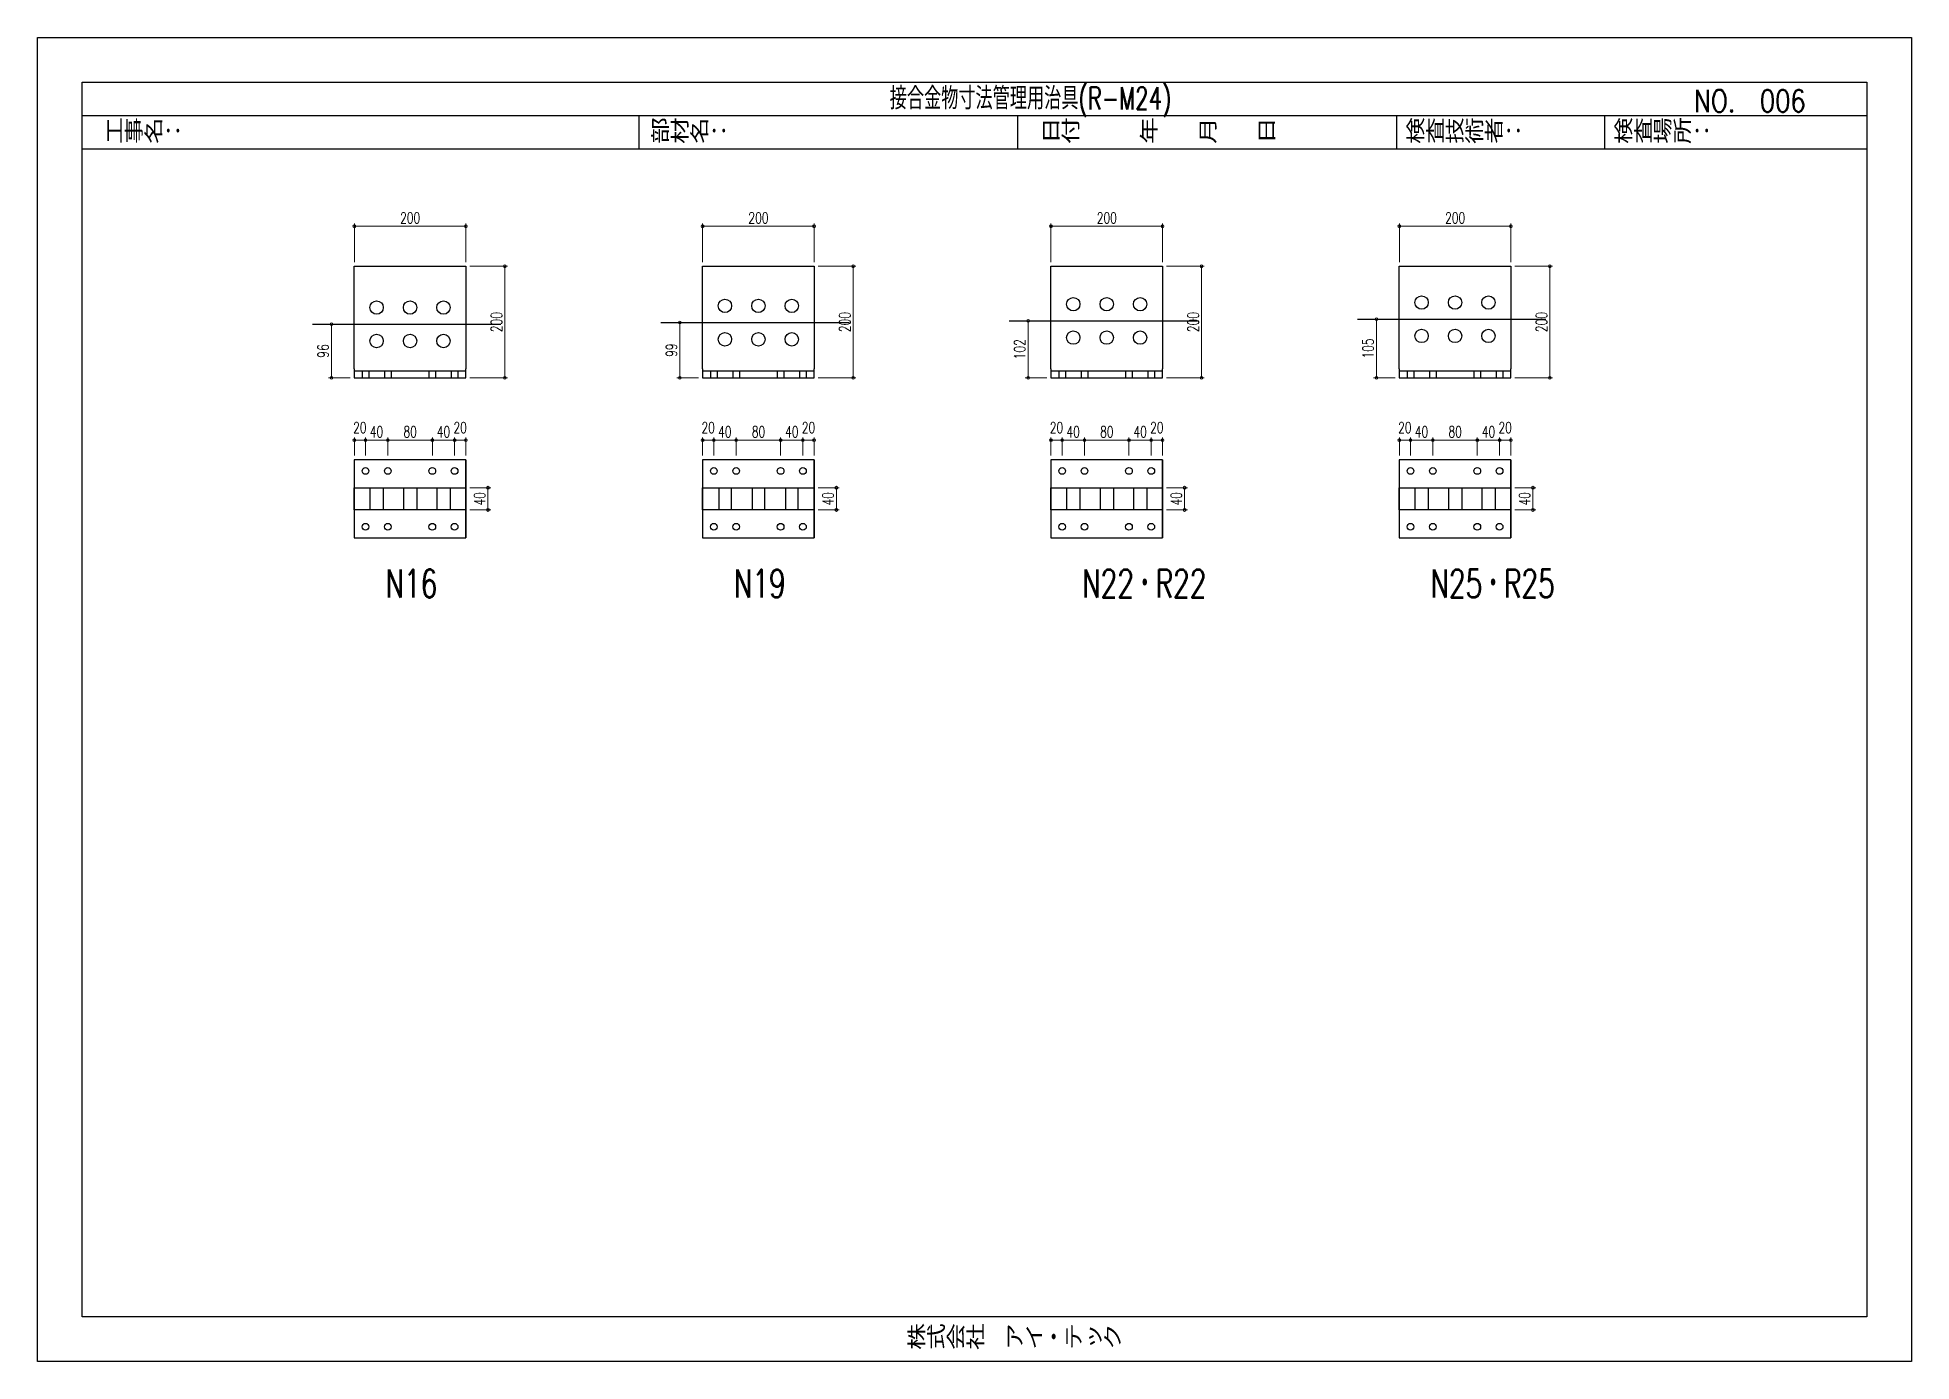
# Model space of a CAD drawing. Header units: millimetres. Extents: x 0 to 15432, y -11 to 7128.
# Drawn here: x 12068 to 15432, y 0 to 2376 of the extents above; entities that cross this region are included whole.
import ezdxf

# ---------------------------------------------------------------- set-up
doc = ezdxf.new("R2010")
doc.units = ezdxf.units.MM
doc.header["$LTSCALE"] = 5
doc.linetypes.add('JIS_08_50', pattern=[53, 50, -1.125, 0.75, -1.125])
doc.layers.get('0').update_dxf_attribs({"color": 255})
doc.layers.get('DEFPOINTS').update_dxf_attribs({"color": 9})
for name, color, linetype in [('01', 7, 'Continuous'), ('CENTER', 2, 'JIS_08_50'), ('LAYER6', 7, 'Continuous'), ('寸法', 4, 'Continuous'), ('溶接', 241, 'Continuous')]:
    doc.layers.add(name, color=color, linetype=linetype)
doc.styles.add('KANJI', font='simplex.shx', dxfattribs={"width": 0.7, "bigfont": 'extfont2.shx'})
doc.styles.get("Standard").update_dxf_attribs({"font": 'simplex.shx', "width": 0.7, "height": 2.5, "bigfont": '@extfont2.shx'})
doc.styles.add('SUNPOU', font='simplex.shx', dxfattribs={"width": 0.7, "bigfont": 'extfont2.shx'})
doc.styles.add('SUNPOU2', font='simplex.shx', dxfattribs={"width": 0.7, "height": 50, "bigfont": 'extfont2.shx'})
doc.dimstyles.new('S5', dxfattribs={"dimscale": 5, "dimtxt": 4, "dimasz": 1, "dimexe": 1, "dimexo": 1.5, "dimgap": 1, "dimtad": 1, "dimtxsty": 'KANJI', "dimblk": 'ORIGIN', "dimcen": 0, "dimclrd": 256, "dimclre": 256, "dimclrt": 256, "dimadec": 0, "dimazin": 0, "dimtfac": 1, "dimtmove": 2, "dimatfit": 2, "dimfxl": 1, "dimtolj": 2, "dimlwd": 5, "dimlwe": 5, "dimarcsym": 0})

msp = doc.modelspace()

# ---------------------------------------------------------------- texts
at = {"layer": '01', "linetype": 'Continuous', "style": 'SUNPOU2', "width": 0.7}
for s, p in [('N16', (12692.799, 1371.235)), ('N19', (13318.076, 1371.235)), ('N22・R22', (13943.352, 1371.235)), ('N25・R25', (14568.629, 1371.235))]:
    msp.add_text(s, height=50, dxfattribs=at).set_placement(p)
at = {"layer": 'LAYER6', "color": 0, "linetype": 'Continuous', "lineweight": -3, "style": 'SUNPOU', "width": 0.7}
msp.add_text('接合金物寸法管理用治具(R-M24)', height=40, dxfattribs=at).set_placement((13597.829, 2246.926))
at = {"layer": 'LAYER6', "color": 0, "linetype": 'Continuous', "lineweight": -3, "width": 0.8}
for s, p in [('NO.  006', (15041.789, 2242.209)), ('工事名：', (12188.009, 2186.926)), ('部材名：', (13167.834, 2186.926)), ('日付\u3000\u3000\u3000年\u3000\u3000月\u3000\u3000日', (13869.219, 2186.926)), ('検査技術者：', (14523.744, 2186.926)), ('検査場所：', (14897.044, 2186.926)), ('株式会社\u3000アイ・テック', (13628.093, 22.755)), ('株式会社\u3000アイ・テック', (13628.093, 22.755))]:
    msp.add_text(s, height=40, dxfattribs=at).set_placement(p)

# ---------------------------------------------------------------- blocks, each defined once
blk = doc.blocks.new('_Origin')
at = {"color": 0, "linetype": 'ByBlock', "lineweight": -2}
blk.add_line((0, 0), (-1, 0), dxfattribs=at)
blk.add_circle((0, 0), 0.5, dxfattribs=at)
blk = doc.blocks.new('*D1248')
at = {"layer": 'DEFPOINTS', "color": 0}
for p in [(13220.9, 1864.4), (13262, 1864.4), (13262, 1765.4)]:
    blk.add_point(p, dxfattribs=at)
at = {"layer": '寸法', "linetype": 'Continuous', "lineweight": 5}
for p, q in [((13254.5, 1864.4), (13215.9, 1864.4)), ((13220.9, 1770.4), (13220.9, 1859.4)), ((13254.5, 1765.4), (13215.9, 1765.4))]:
    blk.add_line(p, q, dxfattribs=at)
at = {"layer": '寸法', "lineweight": 5, "xscale": 5, "yscale": 5, "zscale": 5}
for p, rotation in [((13220.9, 1864.4), 90), ((13220.9, 1765.4), 270)]:
    blk.add_blockref('_Origin', p, dxfattribs=dict(at, rotation=rotation))
at = {"layer": '寸法', "linetype": 'Continuous', "insert": (13205.9, 1814.9), "char_height": 20, "attachment_point": 5, "rotation": 90, "style": 'KANJI'}
blk.add_mtext('\\A2;99', dxfattribs=at)
blk = doc.blocks.new('*D1249')
at = {"layer": 'DEFPOINTS', "color": 0}
for p in [(13846.2, 1867.4), (13887.3, 1867.4), (13887.3, 1765.4)]:
    blk.add_point(p, dxfattribs=at)
at = {"layer": '寸法', "linetype": 'Continuous', "lineweight": 5}
for p, q in [((13879.8, 1867.4), (13841.2, 1867.4)), ((13846.2, 1770.4), (13846.2, 1862.4)), ((13879.8, 1765.4), (13841.2, 1765.4))]:
    blk.add_line(p, q, dxfattribs=at)
at = {"layer": '寸法', "lineweight": 5, "xscale": 5, "yscale": 5, "zscale": 5}
for p, rotation in [((13846.2, 1867.4), 90), ((13846.2, 1765.4), 270)]:
    blk.add_blockref('_Origin', p, dxfattribs=dict(at, rotation=rotation))
at = {"layer": '寸法', "linetype": 'Continuous', "insert": (13831.2, 1816.4), "char_height": 20, "attachment_point": 5, "rotation": 90, "style": 'KANJI'}
blk.add_mtext('\\A2;102', dxfattribs=at)
blk = doc.blocks.new('*D1250')
at = {"layer": 'DEFPOINTS', "color": 0}
for p in [(14471.5, 1870.4), (14512.6, 1870.4), (14512.6, 1765.4)]:
    blk.add_point(p, dxfattribs=at)
at = {"layer": '寸法', "linetype": 'Continuous', "lineweight": 5}
for p, q in [((14505.1, 1870.4), (14466.5, 1870.4)), ((14471.5, 1770.4), (14471.5, 1865.4)), ((14505.1, 1765.4), (14466.5, 1765.4))]:
    blk.add_line(p, q, dxfattribs=at)
at = {"layer": '寸法', "lineweight": 5, "xscale": 5, "yscale": 5, "zscale": 5}
for p, rotation in [((14471.5, 1870.4), 90), ((14471.5, 1765.4), 270)]:
    blk.add_blockref('_Origin', p, dxfattribs=dict(at, rotation=rotation))
at = {"layer": '寸法', "linetype": 'Continuous', "insert": (14456.5, 1817.9), "char_height": 20, "attachment_point": 5, "rotation": 90, "style": 'KANJI'}
blk.add_mtext('\\A2;105', dxfattribs=at)
blk = doc.blocks.new('*D1253')
at = {"layer": 'DEFPOINTS', "color": 0}
for p in [(12595.6, 1861.4), (12636.8, 1861.4), (12636.8, 1765.4)]:
    blk.add_point(p, dxfattribs=at)
at = {"layer": '寸法', "linetype": 'Continuous', "lineweight": 5}
for p, q in [((12629.3, 1861.4), (12590.6, 1861.4)), ((12595.6, 1770.4), (12595.6, 1856.4)), ((12629.3, 1765.4), (12590.6, 1765.4))]:
    blk.add_line(p, q, dxfattribs=at)
at = {"layer": '寸法', "lineweight": 5, "xscale": 5, "yscale": 5, "zscale": 5}
for p, rotation in [((12595.6, 1861.4), 90), ((12595.6, 1765.4), 270)]:
    blk.add_blockref('_Origin', p, dxfattribs=dict(at, rotation=rotation))
at = {"layer": '寸法', "linetype": 'Continuous', "insert": (12580.6, 1813.4), "char_height": 20, "attachment_point": 5, "rotation": 90, "style": 'KANJI'}
blk.add_mtext('\\A2;96', dxfattribs=at)
blk = doc.blocks.new('*D1254')
at = {"layer": 'DEFPOINTS', "color": 0}
for p in [(12836.8, 1568.1), (12836.8, 1528.1), (12876.7, 1528.1)]:
    blk.add_point(p, dxfattribs=at)
at = {"layer": '寸法', "linetype": 'Continuous', "lineweight": 5}
for p, q in [((12844.3, 1568.1), (12881.7, 1568.1)), ((12876.7, 1563.1), (12876.7, 1533.1)), ((12844.3, 1528.1), (12881.7, 1528.1))]:
    blk.add_line(p, q, dxfattribs=at)
at = {"layer": '寸法', "lineweight": 5, "xscale": 5, "yscale": 5, "zscale": 5}
for p, rotation in [((12876.7, 1568.1), 90), ((12876.7, 1528.1), 270)]:
    blk.add_blockref('_Origin', p, dxfattribs=dict(at, rotation=rotation))
at = {"layer": '寸法', "linetype": 'Continuous', "insert": (12861.7, 1548.1), "char_height": 20, "attachment_point": 5, "rotation": 90, "style": 'KANJI'}
blk.add_mtext('\\A2;40', dxfattribs=at)
blk = doc.blocks.new('*D1255')
at = {"layer": 'DEFPOINTS', "color": 0}
for p in [(12836.8, 2037.2), (12636.8, 1965.4), (12836.8, 1965.4)]:
    blk.add_point(p, dxfattribs=at)
at = {"layer": '寸法', "linetype": 'Continuous', "lineweight": 5}
for p, q in [((12636.8, 1972.9), (12636.8, 2042.2)), ((12641.8, 2037.2), (12831.8, 2037.2)), ((12836.8, 1972.9), (12836.8, 2042.2))]:
    blk.add_line(p, q, dxfattribs=at)
at = {"layer": '寸法', "lineweight": 5, "xscale": 5, "yscale": 5, "zscale": 5, "rotation": 180}
blk.add_blockref('_Origin', (12636.8, 2037.2), dxfattribs=at)
at = {"layer": '寸法', "lineweight": 5, "xscale": 5, "yscale": 5, "zscale": 5}
blk.add_blockref('_Origin', (12836.8, 2037.2), dxfattribs=at)
at = {"layer": '寸法', "linetype": 'Continuous', "insert": (12736.8, 2052.2), "char_height": 20, "attachment_point": 5, "style": 'KANJI'}
blk.add_mtext('\\A2;200', dxfattribs=at)
blk = doc.blocks.new('*D1256')
at = {"layer": 'DEFPOINTS', "color": 0}
for p in [(13462, 2037.2), (13262, 1965.4), (13462, 1965.4)]:
    blk.add_point(p, dxfattribs=at)
at = {"layer": '寸法', "linetype": 'Continuous', "lineweight": 5}
for p, q in [((13262, 1972.9), (13262, 2042.2)), ((13267, 2037.2), (13457, 2037.2)), ((13462, 1972.9), (13462, 2042.2))]:
    blk.add_line(p, q, dxfattribs=at)
at = {"layer": '寸法', "lineweight": 5, "xscale": 5, "yscale": 5, "zscale": 5, "rotation": 180}
blk.add_blockref('_Origin', (13262, 2037.2), dxfattribs=at)
at = {"layer": '寸法', "lineweight": 5, "xscale": 5, "yscale": 5, "zscale": 5}
blk.add_blockref('_Origin', (13462, 2037.2), dxfattribs=at)
at = {"layer": '寸法', "linetype": 'Continuous', "insert": (13362, 2052.2), "char_height": 20, "attachment_point": 5, "style": 'KANJI'}
blk.add_mtext('\\A2;200', dxfattribs=at)
blk = doc.blocks.new('*D1257')
at = {"layer": 'DEFPOINTS', "color": 0}
for p in [(14087.3, 2037.2), (13887.3, 1965.4), (14087.3, 1965.4)]:
    blk.add_point(p, dxfattribs=at)
at = {"layer": '寸法', "linetype": 'Continuous', "lineweight": 5}
for p, q in [((13887.3, 1972.9), (13887.3, 2042.2)), ((13892.3, 2037.2), (14082.3, 2037.2)), ((14087.3, 1972.9), (14087.3, 2042.2))]:
    blk.add_line(p, q, dxfattribs=at)
at = {"layer": '寸法', "lineweight": 5, "xscale": 5, "yscale": 5, "zscale": 5, "rotation": 180}
blk.add_blockref('_Origin', (13887.3, 2037.2), dxfattribs=at)
at = {"layer": '寸法', "lineweight": 5, "xscale": 5, "yscale": 5, "zscale": 5}
blk.add_blockref('_Origin', (14087.3, 2037.2), dxfattribs=at)
at = {"layer": '寸法', "linetype": 'Continuous', "insert": (13987.3, 2052.2), "char_height": 20, "attachment_point": 5, "style": 'KANJI'}
blk.add_mtext('\\A2;200', dxfattribs=at)
blk = doc.blocks.new('*D1258')
at = {"layer": 'DEFPOINTS', "color": 0}
for p in [(14712.6, 2037.2), (14512.6, 1965.4), (14712.6, 1965.4)]:
    blk.add_point(p, dxfattribs=at)
at = {"layer": '寸法', "linetype": 'Continuous', "lineweight": 5}
for p, q in [((14512.6, 1972.9), (14512.6, 2042.2)), ((14517.6, 2037.2), (14707.6, 2037.2)), ((14712.6, 1972.9), (14712.6, 2042.2))]:
    blk.add_line(p, q, dxfattribs=at)
at = {"layer": '寸法', "lineweight": 5, "xscale": 5, "yscale": 5, "zscale": 5, "rotation": 180}
blk.add_blockref('_Origin', (14512.6, 2037.2), dxfattribs=at)
at = {"layer": '寸法', "lineweight": 5, "xscale": 5, "yscale": 5, "zscale": 5}
blk.add_blockref('_Origin', (14712.6, 2037.2), dxfattribs=at)
at = {"layer": '寸法', "linetype": 'Continuous', "insert": (14612.6, 2052.2), "char_height": 20, "attachment_point": 5, "style": 'KANJI'}
blk.add_mtext('\\A2;200', dxfattribs=at)
blk = doc.blocks.new('*D1261')
at = {"layer": 'DEFPOINTS', "color": 0}
for p in [(13462, 1568.1), (13462, 1528.1), (13502, 1528.1)]:
    blk.add_point(p, dxfattribs=at)
at = {"layer": '寸法', "linetype": 'Continuous', "lineweight": 5}
for p, q in [((13469.5, 1568.1), (13507, 1568.1)), ((13502, 1563.1), (13502, 1533.1)), ((13469.5, 1528.1), (13507, 1528.1))]:
    blk.add_line(p, q, dxfattribs=at)
at = {"layer": '寸法', "lineweight": 5, "xscale": 5, "yscale": 5, "zscale": 5}
for p, rotation in [((13502, 1568.1), 90), ((13502, 1528.1), 270)]:
    blk.add_blockref('_Origin', p, dxfattribs=dict(at, rotation=rotation))
at = {"layer": '寸法', "linetype": 'Continuous', "insert": (13487, 1548.1), "char_height": 20, "attachment_point": 5, "rotation": 90, "style": 'KANJI'}
blk.add_mtext('\\A2;40', dxfattribs=at)
blk = doc.blocks.new('*D1262')
at = {"layer": 'DEFPOINTS', "color": 0}
for p in [(14087.3, 1568.1), (14087.3, 1528.1), (14127.2, 1528.1)]:
    blk.add_point(p, dxfattribs=at)
at = {"layer": '寸法', "linetype": 'Continuous', "lineweight": 5}
for p, q in [((14094.8, 1568.1), (14132.2, 1568.1)), ((14127.2, 1563.1), (14127.2, 1533.1)), ((14094.8, 1528.1), (14132.2, 1528.1))]:
    blk.add_line(p, q, dxfattribs=at)
at = {"layer": '寸法', "lineweight": 5, "xscale": 5, "yscale": 5, "zscale": 5}
for p, rotation in [((14127.2, 1568.1), 90), ((14127.2, 1528.1), 270)]:
    blk.add_blockref('_Origin', p, dxfattribs=dict(at, rotation=rotation))
at = {"layer": '寸法', "linetype": 'Continuous', "insert": (14112.2, 1548.1), "char_height": 20, "attachment_point": 5, "rotation": 90, "style": 'KANJI'}
blk.add_mtext('\\A2;40', dxfattribs=at)
blk = doc.blocks.new('*D1263')
at = {"layer": 'DEFPOINTS', "color": 0}
for p in [(14712.6, 1568.1), (14712.6, 1528.1), (14752.5, 1528.1)]:
    blk.add_point(p, dxfattribs=at)
at = {"layer": '寸法', "linetype": 'Continuous', "lineweight": 5}
for p, q in [((14720.1, 1568.1), (14757.5, 1568.1)), ((14752.5, 1563.1), (14752.5, 1533.1)), ((14720.1, 1528.1), (14757.5, 1528.1))]:
    blk.add_line(p, q, dxfattribs=at)
at = {"layer": '寸法', "lineweight": 5, "xscale": 5, "yscale": 5, "zscale": 5}
for p, rotation in [((14752.5, 1568.1), 90), ((14752.5, 1528.1), 270)]:
    blk.add_blockref('_Origin', p, dxfattribs=dict(at, rotation=rotation))
at = {"layer": '寸法', "linetype": 'Continuous', "insert": (14737.5, 1548.1), "char_height": 20, "attachment_point": 5, "rotation": 90, "style": 'KANJI'}
blk.add_mtext('\\A2;40', dxfattribs=at)
blk = doc.blocks.new('*D1266')
at = {"layer": 'DEFPOINTS', "color": 0}
for p in [(12656.8, 1653.4), (12636.8, 1618.1), (12656.8, 1618.1)]:
    blk.add_point(p, dxfattribs=at)
at = {"layer": '寸法', "linetype": 'Continuous', "lineweight": 5}
for p, q in [((12636.8, 1625.6), (12636.8, 1658.4)), ((12641.8, 1653.4), (12651.8, 1653.4)), ((12656.8, 1625.6), (12656.8, 1658.4))]:
    blk.add_line(p, q, dxfattribs=at)
at = {"layer": '寸法', "lineweight": 5, "xscale": 5, "yscale": 5, "zscale": 5, "rotation": 180}
blk.add_blockref('_Origin', (12636.8, 1653.4), dxfattribs=at)
at = {"layer": '寸法', "lineweight": 5, "xscale": 5, "yscale": 5, "zscale": 5}
blk.add_blockref('_Origin', (12656.8, 1653.4), dxfattribs=at)
at = {"layer": '寸法', "linetype": 'Continuous', "insert": (12646.8, 1675.9), "char_height": 20, "attachment_point": 5, "style": 'KANJI'}
blk.add_mtext('\\A2;20', dxfattribs=at)
blk = doc.blocks.new('*D1267')
at = {"layer": 'DEFPOINTS', "color": 0}
for p in [(12696.8, 1653.4), (12656.8, 1618.1), (12696.8, 1618.1)]:
    blk.add_point(p, dxfattribs=at)
at = {"layer": '寸法', "linetype": 'Continuous', "lineweight": 5}
for p, q in [((12656.8, 1625.6), (12656.8, 1658.4)), ((12661.8, 1653.4), (12691.8, 1653.4)), ((12696.8, 1625.6), (12696.8, 1658.4))]:
    blk.add_line(p, q, dxfattribs=at)
at = {"layer": '寸法', "lineweight": 5, "xscale": 5, "yscale": 5, "zscale": 5, "rotation": 180}
blk.add_blockref('_Origin', (12656.8, 1653.4), dxfattribs=at)
at = {"layer": '寸法', "lineweight": 5, "xscale": 5, "yscale": 5, "zscale": 5}
blk.add_blockref('_Origin', (12696.8, 1653.4), dxfattribs=at)
at = {"layer": '寸法', "linetype": 'Continuous', "insert": (12676.8, 1668.4), "char_height": 20, "attachment_point": 5, "style": 'KANJI'}
blk.add_mtext('\\A2;40', dxfattribs=at)
blk = doc.blocks.new('*D1268')
at = {"layer": 'DEFPOINTS', "color": 0}
for p in [(12776.8, 1653.4), (12696.8, 1618.1), (12776.8, 1618.1)]:
    blk.add_point(p, dxfattribs=at)
at = {"layer": '寸法', "linetype": 'Continuous', "lineweight": 5}
for p, q in [((12696.8, 1625.6), (12696.8, 1658.4)), ((12701.8, 1653.4), (12771.8, 1653.4)), ((12776.8, 1625.6), (12776.8, 1658.4))]:
    blk.add_line(p, q, dxfattribs=at)
at = {"layer": '寸法', "lineweight": 5, "xscale": 5, "yscale": 5, "zscale": 5, "rotation": 180}
blk.add_blockref('_Origin', (12696.8, 1653.4), dxfattribs=at)
at = {"layer": '寸法', "lineweight": 5, "xscale": 5, "yscale": 5, "zscale": 5}
blk.add_blockref('_Origin', (12776.8, 1653.4), dxfattribs=at)
at = {"layer": '寸法', "linetype": 'Continuous', "insert": (12736.8, 1668.4), "char_height": 20, "attachment_point": 5, "style": 'KANJI'}
blk.add_mtext('\\A2;80', dxfattribs=at)
blk = doc.blocks.new('*D1269')
at = {"layer": 'DEFPOINTS', "color": 0}
for p in [(12816.8, 1653.4), (12776.8, 1618.1), (12816.8, 1618.1)]:
    blk.add_point(p, dxfattribs=at)
at = {"layer": '寸法', "linetype": 'Continuous', "lineweight": 5}
for p, q in [((12776.8, 1625.6), (12776.8, 1658.4)), ((12781.8, 1653.4), (12811.8, 1653.4)), ((12816.8, 1625.6), (12816.8, 1658.4))]:
    blk.add_line(p, q, dxfattribs=at)
at = {"layer": '寸法', "lineweight": 5, "xscale": 5, "yscale": 5, "zscale": 5, "rotation": 180}
blk.add_blockref('_Origin', (12776.8, 1653.4), dxfattribs=at)
at = {"layer": '寸法', "lineweight": 5, "xscale": 5, "yscale": 5, "zscale": 5}
blk.add_blockref('_Origin', (12816.8, 1653.4), dxfattribs=at)
at = {"layer": '寸法', "linetype": 'Continuous', "insert": (12796.8, 1668.4), "char_height": 20, "attachment_point": 5, "style": 'KANJI'}
blk.add_mtext('\\A2;40', dxfattribs=at)
blk = doc.blocks.new('*D1270')
at = {"layer": 'DEFPOINTS', "color": 0}
for p in [(12836.8, 1653.4), (12816.8, 1618.1), (12836.8, 1618.1)]:
    blk.add_point(p, dxfattribs=at)
at = {"layer": '寸法', "linetype": 'Continuous', "lineweight": 5}
for p, q in [((12816.8, 1625.6), (12816.8, 1658.4)), ((12821.8, 1653.4), (12831.8, 1653.4)), ((12836.8, 1625.6), (12836.8, 1658.4))]:
    blk.add_line(p, q, dxfattribs=at)
at = {"layer": '寸法', "lineweight": 5, "xscale": 5, "yscale": 5, "zscale": 5, "rotation": 180}
blk.add_blockref('_Origin', (12816.8, 1653.4), dxfattribs=at)
at = {"layer": '寸法', "lineweight": 5, "xscale": 5, "yscale": 5, "zscale": 5}
blk.add_blockref('_Origin', (12836.8, 1653.4), dxfattribs=at)
at = {"layer": '寸法', "linetype": 'Continuous', "insert": (12826.8, 1675.9), "char_height": 20, "attachment_point": 5, "style": 'KANJI'}
blk.add_mtext('\\A2;20', dxfattribs=at)
blk = doc.blocks.new('*D1271')
at = {"layer": 'DEFPOINTS', "color": 0}
for p in [(13282, 1653.4), (13262, 1618.1), (13282, 1618.1)]:
    blk.add_point(p, dxfattribs=at)
at = {"layer": '寸法', "linetype": 'Continuous', "lineweight": 5}
for p, q in [((13262, 1625.6), (13262, 1658.4)), ((13267, 1653.4), (13277, 1653.4)), ((13282, 1625.6), (13282, 1658.4))]:
    blk.add_line(p, q, dxfattribs=at)
at = {"layer": '寸法', "lineweight": 5, "xscale": 5, "yscale": 5, "zscale": 5, "rotation": 180}
blk.add_blockref('_Origin', (13262, 1653.4), dxfattribs=at)
at = {"layer": '寸法', "lineweight": 5, "xscale": 5, "yscale": 5, "zscale": 5}
blk.add_blockref('_Origin', (13282, 1653.4), dxfattribs=at)
at = {"layer": '寸法', "linetype": 'Continuous', "insert": (13272, 1675.9), "char_height": 20, "attachment_point": 5, "style": 'KANJI'}
blk.add_mtext('\\A2;20', dxfattribs=at)
blk = doc.blocks.new('*D1272')
at = {"layer": 'DEFPOINTS', "color": 0}
for p in [(13322, 1653.4), (13282, 1618.1), (13322, 1618.1)]:
    blk.add_point(p, dxfattribs=at)
at = {"layer": '寸法', "linetype": 'Continuous', "lineweight": 5}
for p, q in [((13282, 1625.6), (13282, 1658.4)), ((13287, 1653.4), (13317, 1653.4)), ((13322, 1625.6), (13322, 1658.4))]:
    blk.add_line(p, q, dxfattribs=at)
at = {"layer": '寸法', "lineweight": 5, "xscale": 5, "yscale": 5, "zscale": 5, "rotation": 180}
blk.add_blockref('_Origin', (13282, 1653.4), dxfattribs=at)
at = {"layer": '寸法', "lineweight": 5, "xscale": 5, "yscale": 5, "zscale": 5}
blk.add_blockref('_Origin', (13322, 1653.4), dxfattribs=at)
at = {"layer": '寸法', "linetype": 'Continuous', "insert": (13302, 1668.4), "char_height": 20, "attachment_point": 5, "style": 'KANJI'}
blk.add_mtext('\\A2;40', dxfattribs=at)
blk = doc.blocks.new('*D1273')
at = {"layer": 'DEFPOINTS', "color": 0}
for p in [(13402, 1653.4), (13322, 1618.1), (13402, 1618.1)]:
    blk.add_point(p, dxfattribs=at)
at = {"layer": '寸法', "linetype": 'Continuous', "lineweight": 5}
for p, q in [((13322, 1625.6), (13322, 1658.4)), ((13327, 1653.4), (13397, 1653.4)), ((13402, 1625.6), (13402, 1658.4))]:
    blk.add_line(p, q, dxfattribs=at)
at = {"layer": '寸法', "lineweight": 5, "xscale": 5, "yscale": 5, "zscale": 5, "rotation": 180}
blk.add_blockref('_Origin', (13322, 1653.4), dxfattribs=at)
at = {"layer": '寸法', "lineweight": 5, "xscale": 5, "yscale": 5, "zscale": 5}
blk.add_blockref('_Origin', (13402, 1653.4), dxfattribs=at)
at = {"layer": '寸法', "linetype": 'Continuous', "insert": (13362, 1668.4), "char_height": 20, "attachment_point": 5, "style": 'KANJI'}
blk.add_mtext('\\A2;80', dxfattribs=at)
blk = doc.blocks.new('*D1274')
at = {"layer": 'DEFPOINTS', "color": 0}
for p in [(13442, 1653.4), (13402, 1618.1), (13442, 1618.1)]:
    blk.add_point(p, dxfattribs=at)
at = {"layer": '寸法', "linetype": 'Continuous', "lineweight": 5}
for p, q in [((13402, 1625.6), (13402, 1658.4)), ((13407, 1653.4), (13437, 1653.4)), ((13442, 1625.6), (13442, 1658.4))]:
    blk.add_line(p, q, dxfattribs=at)
at = {"layer": '寸法', "lineweight": 5, "xscale": 5, "yscale": 5, "zscale": 5, "rotation": 180}
blk.add_blockref('_Origin', (13402, 1653.4), dxfattribs=at)
at = {"layer": '寸法', "lineweight": 5, "xscale": 5, "yscale": 5, "zscale": 5}
blk.add_blockref('_Origin', (13442, 1653.4), dxfattribs=at)
at = {"layer": '寸法', "linetype": 'Continuous', "insert": (13422, 1668.4), "char_height": 20, "attachment_point": 5, "style": 'KANJI'}
blk.add_mtext('\\A2;40', dxfattribs=at)
blk = doc.blocks.new('*D1275')
at = {"layer": 'DEFPOINTS', "color": 0}
for p in [(13462, 1653.4), (13442, 1618.1), (13462, 1618.1)]:
    blk.add_point(p, dxfattribs=at)
at = {"layer": '寸法', "linetype": 'Continuous', "lineweight": 5}
for p, q in [((13442, 1625.6), (13442, 1658.4)), ((13447, 1653.4), (13457, 1653.4)), ((13462, 1625.6), (13462, 1658.4))]:
    blk.add_line(p, q, dxfattribs=at)
at = {"layer": '寸法', "lineweight": 5, "xscale": 5, "yscale": 5, "zscale": 5, "rotation": 180}
blk.add_blockref('_Origin', (13442, 1653.4), dxfattribs=at)
at = {"layer": '寸法', "lineweight": 5, "xscale": 5, "yscale": 5, "zscale": 5}
blk.add_blockref('_Origin', (13462, 1653.4), dxfattribs=at)
at = {"layer": '寸法', "linetype": 'Continuous', "insert": (13452, 1675.9), "char_height": 20, "attachment_point": 5, "style": 'KANJI'}
blk.add_mtext('\\A2;20', dxfattribs=at)
blk = doc.blocks.new('*D1276')
at = {"layer": 'DEFPOINTS', "color": 0}
for p in [(13907.3, 1653.4), (13887.3, 1618.1), (13907.3, 1618.1)]:
    blk.add_point(p, dxfattribs=at)
at = {"layer": '寸法', "linetype": 'Continuous', "lineweight": 5}
for p, q in [((13887.3, 1625.6), (13887.3, 1658.4)), ((13892.3, 1653.4), (13902.3, 1653.4)), ((13907.3, 1625.6), (13907.3, 1658.4))]:
    blk.add_line(p, q, dxfattribs=at)
at = {"layer": '寸法', "lineweight": 5, "xscale": 5, "yscale": 5, "zscale": 5, "rotation": 180}
blk.add_blockref('_Origin', (13887.3, 1653.4), dxfattribs=at)
at = {"layer": '寸法', "lineweight": 5, "xscale": 5, "yscale": 5, "zscale": 5}
blk.add_blockref('_Origin', (13907.3, 1653.4), dxfattribs=at)
at = {"layer": '寸法', "linetype": 'Continuous', "insert": (13897.3, 1675.9), "char_height": 20, "attachment_point": 5, "style": 'KANJI'}
blk.add_mtext('\\A2;20', dxfattribs=at)
blk = doc.blocks.new('*D1277')
at = {"layer": 'DEFPOINTS', "color": 0}
for p in [(13947.3, 1653.4), (13907.3, 1618.1), (13947.3, 1618.1)]:
    blk.add_point(p, dxfattribs=at)
at = {"layer": '寸法', "linetype": 'Continuous', "lineweight": 5}
for p, q in [((13907.3, 1625.6), (13907.3, 1658.4)), ((13912.3, 1653.4), (13942.3, 1653.4)), ((13947.3, 1625.6), (13947.3, 1658.4))]:
    blk.add_line(p, q, dxfattribs=at)
at = {"layer": '寸法', "lineweight": 5, "xscale": 5, "yscale": 5, "zscale": 5, "rotation": 180}
blk.add_blockref('_Origin', (13907.3, 1653.4), dxfattribs=at)
at = {"layer": '寸法', "lineweight": 5, "xscale": 5, "yscale": 5, "zscale": 5}
blk.add_blockref('_Origin', (13947.3, 1653.4), dxfattribs=at)
at = {"layer": '寸法', "linetype": 'Continuous', "insert": (13927.3, 1668.4), "char_height": 20, "attachment_point": 5, "style": 'KANJI'}
blk.add_mtext('\\A2;40', dxfattribs=at)
blk = doc.blocks.new('*D1278')
at = {"layer": 'DEFPOINTS', "color": 0}
for p in [(14027.3, 1653.4), (13947.3, 1618.1), (14027.3, 1618.1)]:
    blk.add_point(p, dxfattribs=at)
at = {"layer": '寸法', "linetype": 'Continuous', "lineweight": 5}
for p, q in [((13947.3, 1625.6), (13947.3, 1658.4)), ((13952.3, 1653.4), (14022.3, 1653.4)), ((14027.3, 1625.6), (14027.3, 1658.4))]:
    blk.add_line(p, q, dxfattribs=at)
at = {"layer": '寸法', "lineweight": 5, "xscale": 5, "yscale": 5, "zscale": 5, "rotation": 180}
blk.add_blockref('_Origin', (13947.3, 1653.4), dxfattribs=at)
at = {"layer": '寸法', "lineweight": 5, "xscale": 5, "yscale": 5, "zscale": 5}
blk.add_blockref('_Origin', (14027.3, 1653.4), dxfattribs=at)
at = {"layer": '寸法', "linetype": 'Continuous', "insert": (13987.3, 1668.4), "char_height": 20, "attachment_point": 5, "style": 'KANJI'}
blk.add_mtext('\\A2;80', dxfattribs=at)
blk = doc.blocks.new('*D1279')
at = {"layer": 'DEFPOINTS', "color": 0}
for p in [(14067.3, 1653.4), (14027.3, 1618.1), (14067.3, 1618.1)]:
    blk.add_point(p, dxfattribs=at)
at = {"layer": '寸法', "linetype": 'Continuous', "lineweight": 5}
for p, q in [((14027.3, 1625.6), (14027.3, 1658.4)), ((14032.3, 1653.4), (14062.3, 1653.4)), ((14067.3, 1625.6), (14067.3, 1658.4))]:
    blk.add_line(p, q, dxfattribs=at)
at = {"layer": '寸法', "lineweight": 5, "xscale": 5, "yscale": 5, "zscale": 5, "rotation": 180}
blk.add_blockref('_Origin', (14027.3, 1653.4), dxfattribs=at)
at = {"layer": '寸法', "lineweight": 5, "xscale": 5, "yscale": 5, "zscale": 5}
blk.add_blockref('_Origin', (14067.3, 1653.4), dxfattribs=at)
at = {"layer": '寸法', "linetype": 'Continuous', "insert": (14047.3, 1668.4), "char_height": 20, "attachment_point": 5, "style": 'KANJI'}
blk.add_mtext('\\A2;40', dxfattribs=at)
blk = doc.blocks.new('*D1280')
at = {"layer": 'DEFPOINTS', "color": 0}
for p in [(14087.3, 1653.4), (14067.3, 1618.1), (14087.3, 1618.1)]:
    blk.add_point(p, dxfattribs=at)
at = {"layer": '寸法', "linetype": 'Continuous', "lineweight": 5}
for p, q in [((14067.3, 1625.6), (14067.3, 1658.4)), ((14072.3, 1653.4), (14082.3, 1653.4)), ((14087.3, 1625.6), (14087.3, 1658.4))]:
    blk.add_line(p, q, dxfattribs=at)
at = {"layer": '寸法', "lineweight": 5, "xscale": 5, "yscale": 5, "zscale": 5, "rotation": 180}
blk.add_blockref('_Origin', (14067.3, 1653.4), dxfattribs=at)
at = {"layer": '寸法', "lineweight": 5, "xscale": 5, "yscale": 5, "zscale": 5}
blk.add_blockref('_Origin', (14087.3, 1653.4), dxfattribs=at)
at = {"layer": '寸法', "linetype": 'Continuous', "insert": (14077.3, 1675.9), "char_height": 20, "attachment_point": 5, "style": 'KANJI'}
blk.add_mtext('\\A2;20', dxfattribs=at)
blk = doc.blocks.new('*D1281')
at = {"layer": 'DEFPOINTS', "color": 0}
for p in [(14532.6, 1653.4), (14512.6, 1618.1), (14532.6, 1618.1)]:
    blk.add_point(p, dxfattribs=at)
at = {"layer": '寸法', "linetype": 'Continuous', "lineweight": 5}
for p, q in [((14512.6, 1625.6), (14512.6, 1658.4)), ((14517.6, 1653.4), (14527.6, 1653.4)), ((14532.6, 1625.6), (14532.6, 1658.4))]:
    blk.add_line(p, q, dxfattribs=at)
at = {"layer": '寸法', "lineweight": 5, "xscale": 5, "yscale": 5, "zscale": 5, "rotation": 180}
blk.add_blockref('_Origin', (14512.6, 1653.4), dxfattribs=at)
at = {"layer": '寸法', "lineweight": 5, "xscale": 5, "yscale": 5, "zscale": 5}
blk.add_blockref('_Origin', (14532.6, 1653.4), dxfattribs=at)
at = {"layer": '寸法', "linetype": 'Continuous', "insert": (14522.6, 1675.9), "char_height": 20, "attachment_point": 5, "style": 'KANJI'}
blk.add_mtext('\\A2;20', dxfattribs=at)
blk = doc.blocks.new('*D1282')
at = {"layer": 'DEFPOINTS', "color": 0}
for p in [(14572.6, 1653.4), (14532.6, 1618.1), (14572.6, 1618.1)]:
    blk.add_point(p, dxfattribs=at)
at = {"layer": '寸法', "linetype": 'Continuous', "lineweight": 5}
for p, q in [((14532.6, 1625.6), (14532.6, 1658.4)), ((14537.6, 1653.4), (14567.6, 1653.4)), ((14572.6, 1625.6), (14572.6, 1658.4))]:
    blk.add_line(p, q, dxfattribs=at)
at = {"layer": '寸法', "lineweight": 5, "xscale": 5, "yscale": 5, "zscale": 5, "rotation": 180}
blk.add_blockref('_Origin', (14532.6, 1653.4), dxfattribs=at)
at = {"layer": '寸法', "lineweight": 5, "xscale": 5, "yscale": 5, "zscale": 5}
blk.add_blockref('_Origin', (14572.6, 1653.4), dxfattribs=at)
at = {"layer": '寸法', "linetype": 'Continuous', "insert": (14552.6, 1668.4), "char_height": 20, "attachment_point": 5, "style": 'KANJI'}
blk.add_mtext('\\A2;40', dxfattribs=at)
blk = doc.blocks.new('*D1283')
at = {"layer": 'DEFPOINTS', "color": 0}
for p in [(14652.6, 1653.4), (14572.6, 1618.1), (14652.6, 1618.1)]:
    blk.add_point(p, dxfattribs=at)
at = {"layer": '寸法', "linetype": 'Continuous', "lineweight": 5}
for p, q in [((14572.6, 1625.6), (14572.6, 1658.4)), ((14577.6, 1653.4), (14647.6, 1653.4)), ((14652.6, 1625.6), (14652.6, 1658.4))]:
    blk.add_line(p, q, dxfattribs=at)
at = {"layer": '寸法', "lineweight": 5, "xscale": 5, "yscale": 5, "zscale": 5, "rotation": 180}
blk.add_blockref('_Origin', (14572.6, 1653.4), dxfattribs=at)
at = {"layer": '寸法', "lineweight": 5, "xscale": 5, "yscale": 5, "zscale": 5}
blk.add_blockref('_Origin', (14652.6, 1653.4), dxfattribs=at)
at = {"layer": '寸法', "linetype": 'Continuous', "insert": (14612.6, 1668.4), "char_height": 20, "attachment_point": 5, "style": 'KANJI'}
blk.add_mtext('\\A2;80', dxfattribs=at)
blk = doc.blocks.new('*D1284')
at = {"layer": 'DEFPOINTS', "color": 0}
for p in [(14692.6, 1653.4), (14652.6, 1618.1), (14692.6, 1618.1)]:
    blk.add_point(p, dxfattribs=at)
at = {"layer": '寸法', "linetype": 'Continuous', "lineweight": 5}
for p, q in [((14652.6, 1625.6), (14652.6, 1658.4)), ((14657.6, 1653.4), (14687.6, 1653.4)), ((14692.6, 1625.6), (14692.6, 1658.4))]:
    blk.add_line(p, q, dxfattribs=at)
at = {"layer": '寸法', "lineweight": 5, "xscale": 5, "yscale": 5, "zscale": 5, "rotation": 180}
blk.add_blockref('_Origin', (14652.6, 1653.4), dxfattribs=at)
at = {"layer": '寸法', "lineweight": 5, "xscale": 5, "yscale": 5, "zscale": 5}
blk.add_blockref('_Origin', (14692.6, 1653.4), dxfattribs=at)
at = {"layer": '寸法', "linetype": 'Continuous', "insert": (14672.6, 1668.4), "char_height": 20, "attachment_point": 5, "style": 'KANJI'}
blk.add_mtext('\\A2;40', dxfattribs=at)
blk = doc.blocks.new('*D1285')
at = {"layer": 'DEFPOINTS', "color": 0}
for p in [(14712.6, 1653.4), (14692.6, 1618.1), (14712.6, 1618.1)]:
    blk.add_point(p, dxfattribs=at)
at = {"layer": '寸法', "linetype": 'Continuous', "lineweight": 5}
for p, q in [((14692.6, 1625.6), (14692.6, 1658.4)), ((14697.6, 1653.4), (14707.6, 1653.4)), ((14712.6, 1625.6), (14712.6, 1658.4))]:
    blk.add_line(p, q, dxfattribs=at)
at = {"layer": '寸法', "lineweight": 5, "xscale": 5, "yscale": 5, "zscale": 5, "rotation": 180}
blk.add_blockref('_Origin', (14692.6, 1653.4), dxfattribs=at)
at = {"layer": '寸法', "lineweight": 5, "xscale": 5, "yscale": 5, "zscale": 5}
blk.add_blockref('_Origin', (14712.6, 1653.4), dxfattribs=at)
at = {"layer": '寸法', "linetype": 'Continuous', "insert": (14702.6, 1675.9), "char_height": 20, "attachment_point": 5, "style": 'KANJI'}
blk.add_mtext('\\A2;20', dxfattribs=at)
blk = doc.blocks.new('*D1296')
at = {"layer": 'DEFPOINTS', "color": 0}
for p in [(12836.8, 1965.4), (12906.9, 1965.4), (12836.8, 1765.4)]:
    blk.add_point(p, dxfattribs=at)
at = {"layer": '寸法', "linetype": 'Continuous', "lineweight": 5}
for p, q in [((12844.3, 1965.4), (12911.9, 1965.4)), ((12906.9, 1770.4), (12906.9, 1960.4)), ((12844.3, 1765.4), (12911.9, 1765.4))]:
    blk.add_line(p, q, dxfattribs=at)
at = {"layer": '寸法', "lineweight": 5, "xscale": 5, "yscale": 5, "zscale": 5}
for p, rotation in [((12906.9, 1965.4), 90), ((12906.9, 1765.4), 270)]:
    blk.add_blockref('_Origin', p, dxfattribs=dict(at, rotation=rotation))
at = {"layer": '寸法', "linetype": 'Continuous', "insert": (12891.9, 1865.4), "char_height": 20, "attachment_point": 5, "rotation": 90, "style": 'KANJI'}
blk.add_mtext('\\A2;200', dxfattribs=at)
blk = doc.blocks.new('*D1297')
at = {"layer": 'DEFPOINTS', "color": 0}
for p in [(13462, 1965.4), (13532.2, 1965.4), (13462, 1765.4)]:
    blk.add_point(p, dxfattribs=at)
at = {"layer": '寸法', "linetype": 'Continuous', "lineweight": 5}
for p, q in [((13469.5, 1965.4), (13537.2, 1965.4)), ((13532.2, 1770.4), (13532.2, 1960.4)), ((13469.5, 1765.4), (13537.2, 1765.4))]:
    blk.add_line(p, q, dxfattribs=at)
at = {"layer": '寸法', "lineweight": 5, "xscale": 5, "yscale": 5, "zscale": 5}
for p, rotation in [((13532.2, 1965.4), 90), ((13532.2, 1765.4), 270)]:
    blk.add_blockref('_Origin', p, dxfattribs=dict(at, rotation=rotation))
at = {"layer": '寸法', "linetype": 'Continuous', "insert": (13517.2, 1865.4), "char_height": 20, "attachment_point": 5, "rotation": 90, "style": 'KANJI'}
blk.add_mtext('\\A2;200', dxfattribs=at)
blk = doc.blocks.new('*D1298')
at = {"layer": 'DEFPOINTS', "color": 0}
for p in [(14087.3, 1965.4), (14157.5, 1965.4), (14087.3, 1765.4)]:
    blk.add_point(p, dxfattribs=at)
at = {"layer": '寸法', "linetype": 'Continuous', "lineweight": 5}
for p, q in [((14094.8, 1965.4), (14162.5, 1965.4)), ((14157.5, 1770.4), (14157.5, 1960.4)), ((14094.8, 1765.4), (14162.5, 1765.4))]:
    blk.add_line(p, q, dxfattribs=at)
at = {"layer": '寸法', "lineweight": 5, "xscale": 5, "yscale": 5, "zscale": 5}
for p, rotation in [((14157.5, 1965.4), 90), ((14157.5, 1765.4), 270)]:
    blk.add_blockref('_Origin', p, dxfattribs=dict(at, rotation=rotation))
at = {"layer": '寸法', "linetype": 'Continuous', "insert": (14142.5, 1865.4), "char_height": 20, "attachment_point": 5, "rotation": 90, "style": 'KANJI'}
blk.add_mtext('\\A2;200', dxfattribs=at)
blk = doc.blocks.new('*D1299')
at = {"layer": 'DEFPOINTS', "color": 0}
for p in [(14712.6, 1965.4), (14782.8, 1965.4), (14712.6, 1765.4)]:
    blk.add_point(p, dxfattribs=at)
at = {"layer": '寸法', "linetype": 'Continuous', "lineweight": 5}
for p, q in [((14720.1, 1965.4), (14787.8, 1965.4)), ((14782.8, 1770.4), (14782.8, 1960.4)), ((14720.1, 1765.4), (14787.8, 1765.4))]:
    blk.add_line(p, q, dxfattribs=at)
at = {"layer": '寸法', "lineweight": 5, "xscale": 5, "yscale": 5, "zscale": 5}
for p, rotation in [((14782.8, 1965.4), 90), ((14782.8, 1765.4), 270)]:
    blk.add_blockref('_Origin', p, dxfattribs=dict(at, rotation=rotation))
at = {"layer": '寸法', "linetype": 'Continuous', "insert": (14767.8, 1865.4), "char_height": 20, "attachment_point": 5, "rotation": 90, "style": 'KANJI'}
blk.add_mtext('\\A2;200', dxfattribs=at)

# ---------------------------------------------------------------- dimensions: what is measured, and where the dimension line sits
at = {"layer": '寸法', "linetype": 'Continuous'}
for base, p1, p2, picture, middle in [((12836.754, 2037.199), (12636.754, 1965.365), (12836.754, 1965.365), '*D1255', (12736.754, 2052.199)), ((13462.03, 2037.199), (13262.03, 1965.365), (13462.03, 1965.365), '*D1256', (13362.03, 2052.199)), ((14087.307, 2037.199), (13887.307, 1965.365), (14087.307, 1965.365), '*D1257', (13987.307, 2052.199)), ((14712.583, 2037.199), (14512.583, 1965.365), (14712.583, 1965.365), '*D1258', (14612.583, 2052.199)), ((12656.754, 1653.389), (12636.754, 1618.076), (12656.754, 1618.076), '*D1266', (12646.754, 1675.889)), ((12836.754, 1653.389), (12816.754, 1618.076), (12836.754, 1618.076), '*D1270', (12826.754, 1675.889)), ((13282.03, 1653.389), (13262.03, 1618.076), (13282.03, 1618.076), '*D1271', (13272.03, 1675.889)), ((13462.03, 1653.389), (13442.03, 1618.076), (13462.03, 1618.076), '*D1275', (13452.03, 1675.889)), ((13907.307, 1653.389), (13887.307, 1618.076), (13907.307, 1618.076), '*D1276', (13897.307, 1675.889)), ((14087.307, 1653.389), (14067.307, 1618.076), (14087.307, 1618.076), '*D1280', (14077.307, 1675.889)), ((14532.583, 1653.389), (14512.583, 1618.076), (14532.583, 1618.076), '*D1281', (14522.583, 1675.889)), ((14712.583, 1653.389), (14692.583, 1618.076), (14712.583, 1618.076), '*D1285', (14702.583, 1675.889)), ((12696.754, 1653.389), (12656.754, 1618.076), (12696.754, 1618.076), '*D1267', (12676.754, 1668.389)), ((12776.754, 1653.389), (12696.754, 1618.076), (12776.754, 1618.076), '*D1268', (12736.754, 1668.389)), ((12816.754, 1653.389), (12776.754, 1618.076), (12816.754, 1618.076), '*D1269', (12796.754, 1668.389)), ((13322.03, 1653.389), (13282.03, 1618.076), (13322.03, 1618.076), '*D1272', (13302.03, 1668.389)), ((13402.03, 1653.389), (13322.03, 1618.076), (13402.03, 1618.076), '*D1273', (13362.03, 1668.389)), ((13442.03, 1653.389), (13402.03, 1618.076), (13442.03, 1618.076), '*D1274', (13422.03, 1668.389)), ((13947.307, 1653.389), (13907.307, 1618.076), (13947.307, 1618.076), '*D1277', (13927.307, 1668.389)), ((14027.307, 1653.389), (13947.307, 1618.076), (14027.307, 1618.076), '*D1278', (13987.307, 1668.389)), ((14067.307, 1653.389), (14027.307, 1618.076), (14067.307, 1618.076), '*D1279', (14047.307, 1668.389)), ((14572.583, 1653.389), (14532.583, 1618.076), (14572.583, 1618.076), '*D1282', (14552.583, 1668.389)), ((14652.583, 1653.389), (14572.583, 1618.076), (14652.583, 1618.076), '*D1283', (14612.583, 1668.389)), ((14692.583, 1653.389), (14652.583, 1618.076), (14692.583, 1618.076), '*D1284', (14672.583, 1668.389))]:
    dim = msp.add_linear_dim(base=base, p1=p1, p2=p2, dimstyle='S5', dxfattribs=at)
    dim.commit()
    dim.dimension.update_dxf_attribs({"geometry": picture, "text_midpoint": middle})
for base, p1, p2, picture, middle in [((12906.933, 1965.365), (12836.754, 1765.365), (12836.754, 1965.365), '*D1296', (12891.933, 1865.365)), ((13532.209, 1965.365), (13462.03, 1765.365), (13462.03, 1965.365), '*D1297', (13517.209, 1865.365)), ((14157.486, 1965.365), (14087.307, 1765.365), (14087.307, 1965.365), '*D1298', (14142.486, 1865.365)), ((14782.762, 1965.365), (14712.583, 1765.365), (14712.583, 1965.365), '*D1299', (14767.762, 1865.365)), ((12595.63, 1861.365), (12636.754, 1765.365), (12636.754, 1861.365), '*D1253', (12580.63, 1813.365)), ((13220.906, 1864.365), (13262.03, 1765.365), (13262.03, 1864.365), '*D1248', (13205.906, 1814.865)), ((13846.183, 1867.365), (13887.307, 1765.365), (13887.307, 1867.365), '*D1249', (13831.183, 1816.365)), ((14471.459, 1870.365), (14512.583, 1765.365), (14512.583, 1870.365), '*D1250', (14456.459, 1817.865)), ((12876.683, 1528.076), (12836.754, 1568.076), (12836.754, 1528.076), '*D1254', (12861.683, 1548.076)), ((13501.96, 1528.076), (13462.03, 1568.076), (13462.03, 1528.076), '*D1261', (13486.96, 1548.076)), ((14127.236, 1528.076), (14087.307, 1568.076), (14087.307, 1528.076), '*D1262', (14112.236, 1548.076)), ((14752.513, 1528.076), (14712.583, 1568.076), (14712.583, 1528.076), '*D1263', (14737.513, 1548.076))]:
    dim = msp.add_linear_dim(base=base, p1=p1, p2=p2, angle=90, dimstyle='S5', dxfattribs=at)
    dim.commit()
    dim.dimension.update_dxf_attribs({"geometry": picture, "text_midpoint": middle})

# ---------------------------------------------------------------- linework, layer by layer
at = {"linetype": 'Continuous', "lineweight": -3}
for p, q in [((12148, 2236), (15352, 2236)), ((13148, 2176), (13148, 2236)), ((13828, 2176), (13828, 2236)), ((14508, 2176), (14508, 2236)), ((14881.301, 2176), (14881.301, 2236)), ((12148, 2176), (15352, 2176))]:
    msp.add_line(p, q, dxfattribs=at)
for points in [[(12068, 2376), (15432, 2376), (15432, 0), (12068, 0)], [(12148, 2296), (15352, 2296), (15352, 80), (12148, 80)]]:
    msp.add_lwpolyline(points, close=True, dxfattribs=at)
at = {"layer": '01', "linetype": 'Continuous'}
for p, q in [((12650.754, 1777.365), (12650.754, 1765.365)), ((12662.754, 1777.365), (12662.754, 1765.365)), ((12690.754, 1777.365), (12690.754, 1765.365)), ((12702.754, 1777.365), (12702.754, 1765.365)), ((12770.754, 1777.365), (12770.754, 1765.365)), ((12782.754, 1777.365), (12782.754, 1765.365)), ((12810.754, 1777.365), (12810.754, 1765.365)), ((12822.754, 1777.365), (12822.754, 1765.365)), ((13276.03, 1777.365), (13276.03, 1765.365)), ((13288.03, 1777.365), (13288.03, 1765.365)), ((13316.03, 1777.365), (13316.03, 1765.365)), ((13328.03, 1777.365), (13328.03, 1765.365)), ((13396.03, 1777.365), (13396.03, 1765.365)), ((13408.03, 1777.365), (13408.03, 1765.365)), ((13436.03, 1777.365), (13436.03, 1765.365)), ((13448.03, 1777.365), (13448.03, 1765.365)), ((13901.307, 1777.365), (13901.307, 1765.365)), ((13913.307, 1777.365), (13913.307, 1765.365)), ((13941.307, 1777.365), (13941.307, 1765.365)), ((13953.307, 1777.365), (13953.307, 1765.365)), ((14021.307, 1777.365), (14021.307, 1765.365)), ((14033.307, 1777.365), (14033.307, 1765.365)), ((14061.307, 1777.365), (14061.307, 1765.365)), ((14073.307, 1777.365), (14073.307, 1765.365)), ((14526.583, 1777.365), (14526.583, 1765.365)), ((14538.583, 1777.365), (14538.583, 1765.365)), ((14566.583, 1777.365), (14566.583, 1765.365)), ((14578.583, 1777.365), (14578.583, 1765.365)), ((14646.583, 1777.365), (14646.583, 1765.365)), ((14658.583, 1777.365), (14658.583, 1765.365)), ((14686.583, 1777.365), (14686.583, 1765.365)), ((14698.583, 1777.365), (14698.583, 1765.365)), ((12664.754, 1568.076), (12664.754, 1528.076)), ((12688.754, 1568.076), (12688.754, 1528.076)), ((12724.754, 1568.076), (12724.754, 1528.076)), ((12748.754, 1568.076), (12748.754, 1528.076)), ((12784.754, 1568.076), (12784.754, 1528.076)), ((12808.754, 1568.076), (12808.754, 1528.076)), ((13291.03, 1568.076), (13291.03, 1528.076)), ((13313.03, 1568.076), (13313.03, 1528.076)), ((13351.03, 1568.076), (13351.03, 1528.076)), ((13373.03, 1568.076), (13373.03, 1528.076)), ((13411.03, 1568.076), (13411.03, 1528.076)), ((13433.03, 1568.076), (13433.03, 1528.076)), ((13915.307, 1568.076), (13915.307, 1528.076)), ((13939.307, 1568.076), (13939.307, 1528.076)), ((13975.307, 1568.076), (13975.307, 1528.076)), ((13999.307, 1568.076), (13999.307, 1528.076)), ((14035.307, 1568.076), (14035.307, 1528.076)), ((14059.307, 1568.076), (14059.307, 1528.076)), ((14540.583, 1568.076), (14540.583, 1528.076)), ((14564.583, 1568.076), (14564.583, 1528.076)), ((14600.583, 1568.076), (14600.583, 1528.076)), ((14624.583, 1568.076), (14624.583, 1528.076)), ((14660.583, 1568.076), (14660.583, 1528.076)), ((14684.583, 1568.076), (14684.583, 1528.076))]:
    msp.add_line(p, q, dxfattribs=at)
at = {"layer": 'CENTER', "linetype": 'Continuous'}
for p, q in [((12561.499, 1861.365), (12899.906, 1861.365)), ((13186.775, 1864.365), (13525.182, 1864.365)), ((13812.052, 1867.365), (14150.459, 1867.365)), ((14437.328, 1870.365), (14775.735, 1870.365))]:
    msp.add_line(p, q, dxfattribs=at)
at = {"layer": '溶接', "linetype": 'Continuous'}
for p, q in [((12636.754, 1781.365), (12636.754, 1965.365)), ((12636.754, 1965.365), (12836.754, 1965.365)), ((12836.754, 1965.365), (12836.754, 1781.365)), ((13262.03, 1781.365), (13262.03, 1965.365)), ((13262.03, 1965.365), (13462.03, 1965.365)), ((13462.03, 1965.365), (13462.03, 1781.365)), ((13887.307, 1781.365), (13887.307, 1965.365)), ((13887.307, 1965.365), (14087.307, 1965.365)), ((14087.307, 1965.365), (14087.307, 1781.365)), ((14512.583, 1781.365), (14512.583, 1965.365)), ((14512.583, 1965.365), (14712.583, 1965.365)), ((14712.583, 1965.365), (14712.583, 1781.365)), ((12636.754, 1781.365), (12636.754, 1765.365)), ((12836.754, 1777.365), (12636.754, 1777.365)), ((12636.754, 1765.365), (12836.754, 1765.365)), ((12836.754, 1765.365), (12836.754, 1781.365)), ((13262.03, 1781.365), (13262.03, 1765.365)), ((13462.03, 1777.365), (13262.03, 1777.365)), ((13262.03, 1765.365), (13462.03, 1765.365)), ((13462.03, 1765.365), (13462.03, 1781.365)), ((13887.307, 1781.365), (13887.307, 1765.365)), ((14087.307, 1777.365), (13887.307, 1777.365)), ((13887.307, 1765.365), (14087.307, 1765.365)), ((14087.307, 1765.365), (14087.307, 1781.365)), ((14512.583, 1781.365), (14512.583, 1765.365)), ((14712.583, 1777.365), (14512.583, 1777.365)), ((14512.583, 1765.365), (14712.583, 1765.365)), ((14712.583, 1765.365), (14712.583, 1781.365)), ((12636.754, 1618.076), (12636.754, 1478.076)), ((12836.754, 1618.076), (12636.754, 1618.076)), ((12636.754, 1618.076), (12636.754, 1478.076)), ((12836.754, 1478.076), (12836.754, 1618.076)), ((12836.754, 1618.076), (12836.754, 1478.076)), ((13262.03, 1618.076), (13262.03, 1478.076)), ((13462.03, 1618.076), (13262.03, 1618.076)), ((13262.03, 1618.076), (13262.03, 1478.076)), ((13462.03, 1478.076), (13462.03, 1618.076)), ((13462.03, 1618.076), (13462.03, 1478.076)), ((13887.307, 1618.076), (13887.307, 1478.076)), ((14087.307, 1618.076), (13887.307, 1618.076)), ((13887.307, 1618.076), (13887.307, 1478.076)), ((14087.307, 1478.076), (14087.307, 1618.076)), ((14087.307, 1618.076), (14087.307, 1478.076)), ((14512.583, 1618.076), (14512.583, 1478.076)), ((14712.583, 1618.076), (14512.583, 1618.076)), ((14512.583, 1618.076), (14512.583, 1478.076)), ((14712.583, 1478.076), (14712.583, 1618.076)), ((14712.583, 1618.076), (14712.583, 1478.076)), ((12636.754, 1478.076), (12836.754, 1478.076)), ((13262.03, 1478.076), (13462.03, 1478.076)), ((13887.307, 1478.076), (14087.307, 1478.076)), ((14512.583, 1478.076), (14712.583, 1478.076))]:
    msp.add_line(p, q, dxfattribs=at)
for points in [[(12636.754, 1528.076), (12636.754, 1568.076), (12836.754, 1568.076), (12836.754, 1528.076)], [(13262.03, 1528.076), (13262.03, 1568.076), (13462.03, 1568.076), (13462.03, 1528.076)], [(13887.307, 1528.076), (13887.307, 1568.076), (14087.307, 1568.076), (14087.307, 1528.076)], [(14512.583, 1528.076), (14512.583, 1568.076), (14712.583, 1568.076), (14712.583, 1528.076)]]:
    msp.add_lwpolyline(points, close=True, dxfattribs=at)
for centre, radius in [((12676.754, 1891.365), 12), ((12736.754, 1891.365), 12), ((12796.754, 1891.365), 12), ((13302.03, 1894.365), 12), ((13362.03, 1894.365), 12), ((13422.03, 1894.365), 12), ((13927.307, 1897.365), 12), ((13987.307, 1897.365), 12), ((14047.307, 1897.365), 12), ((14552.583, 1900.365), 12), ((14612.583, 1900.365), 12), ((14672.583, 1900.365), 12), ((14552.583, 1840.365), 12), ((14612.583, 1840.365), 12), ((14672.583, 1840.365), 12), ((12676.754, 1831.365), 12), ((12736.754, 1831.365), 12), ((12796.754, 1831.365), 12), ((13302.03, 1834.365), 12), ((13362.03, 1834.365), 12), ((13422.03, 1834.365), 12), ((13927.307, 1837.365), 12), ((13987.307, 1837.365), 12), ((14047.307, 1837.365), 12), ((12656.754, 1598.076), 6), ((12696.754, 1598.076), 6), ((12776.754, 1598.076), 6), ((12816.754, 1598.076), 6), ((13282.03, 1598.076), 6), ((13322.03, 1598.076), 6), ((13402.03, 1598.076), 6), ((13442.03, 1598.076), 6), ((13907.307, 1598.076), 6), ((13947.307, 1598.076), 6), ((14027.307, 1598.076), 6), ((14067.307, 1598.076), 6), ((14532.583, 1598.076), 6), ((14572.583, 1598.076), 6), ((14652.583, 1598.076), 6), ((14692.583, 1598.076), 6), ((12656.754, 1498.076), 6), ((12696.754, 1498.076), 6), ((12776.754, 1498.076), 6), ((12816.754, 1498.076), 6), ((13282.03, 1498.076), 6), ((13322.03, 1498.076), 6), ((13402.03, 1498.076), 6), ((13442.03, 1498.076), 6), ((13907.307, 1498.076), 6), ((13947.307, 1498.076), 6), ((14027.307, 1498.076), 6), ((14067.307, 1498.076), 6), ((14532.583, 1498.076), 6), ((14572.583, 1498.076), 6), ((14652.583, 1498.076), 6), ((14692.583, 1498.076), 6)]:
    msp.add_circle(centre, radius, dxfattribs=at)

msp.set_redraw_order([(e.dxf.handle, doc.entitydb.next_handle()) for e in msp.query("TEXT MTEXT ATTDEF DIMENSION ARC_DIMENSION")])  # texts and dimensions are drawn at this point

doc.saveas('drawing.dxf')
